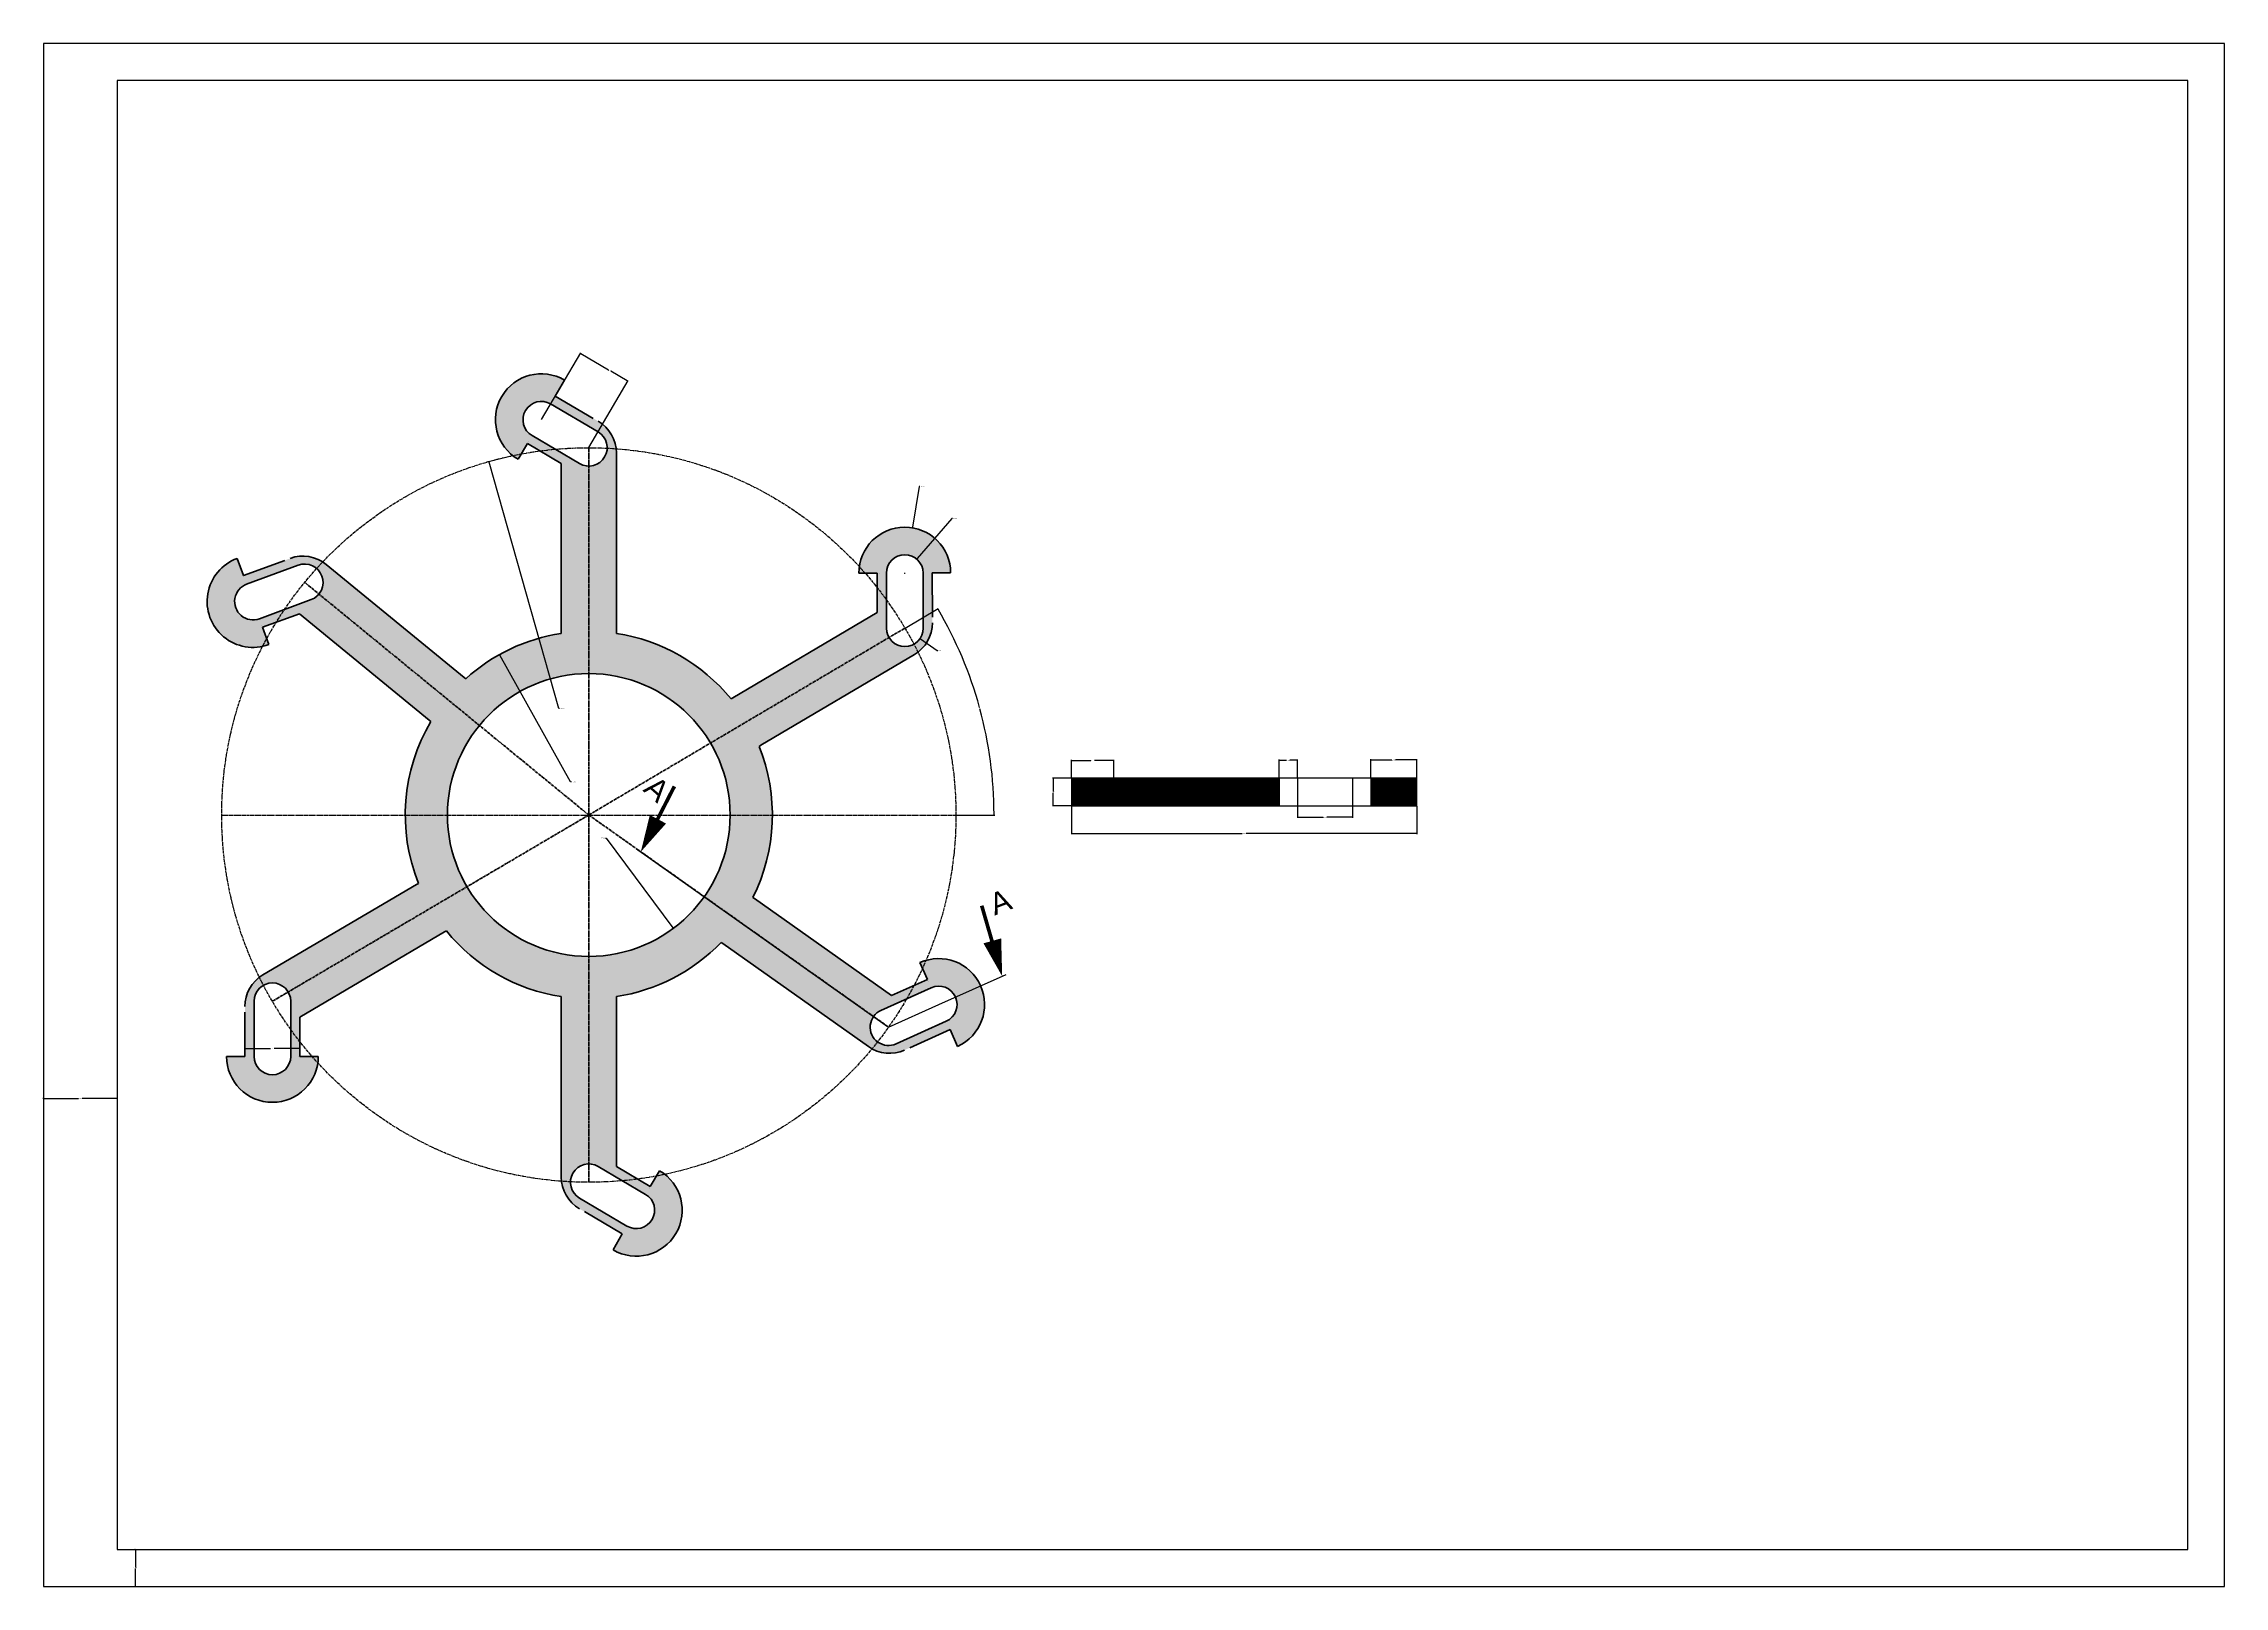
# Model space of a CAD drawing. Header units: inches. Extents: x 0 to 594, y 0 to 420.
import ezdxf

# ---------------------------------------------------------------- set-up
doc = ezdxf.new("R2010")
doc.units = ezdxf.units.IN
doc.header["$MEASUREMENT"] = 0
doc.linetypes.add('ACAD_ISO03W100', pattern=[30, 12, -18])
doc.linetypes.add('CENTER2', pattern=[1.125, 0.75, -0.125, 0.125, -0.125])
doc.styles.get("Standard").update_dxf_attribs({"font": 'arial.ttf'})
doc.dimstyles.get("Standard").update_dxf_attribs({"dimtxt": 0.18, "dimasz": 0.18, "dimexe": 0.18, "dimexo": 0.0625, "dimgap": 0.09, "dimtad": 0, "dimtih": 1, "dimtoh": 1, "dimdec": 4, "dimzin": 0, "dimdsep": 46, "dimtxsty": 'Standard', "dimcen": 0.09, "dimadec": 0, "dimazin": 0, "dimtfac": 1, "dimtdec": 4, "dimtofl": 0, "dimtmove": 0, "dimatfit": 3, "dimfxl": 1, "dimtolj": 1, "dimtzin": 0, "dimarcsym": 0})

# ---------------------------------------------------------------- blocks, each defined once
blk = doc.blocks.new('*D6')
at = {"color": 0, "lineweight": -2, "transparency": 16777216}
for p, q in [((234.65, 260.9), (243.68, 266.24)), ((248.56, 210), (259.06, 210))]:
    blk.add_line(p, q, dxfattribs=at)
for start, end in [(15.38756, 30.48579), (0.09344, 15.19171)]:
    blk.add_arc((148.5, 210), 110.38, start, end, dxfattribs=at)
at = {"color": 0, "transparency": 16777216}
for points in [[(243.59, 265.98), (243.64, 266.01), (243.53, 266.15)], [(258.91, 210.18), (258.85, 210.18), (258.88, 210)]]:
    blk.add_solid(points, dxfattribs=at)
at = {"layer": 'Defpoints', "color": 0, "transparency": 16777216}
for p in [(234.59, 260.87), (257.14, 229.53), (48.5, 210), (148.5, 210), (248.5, 210)]:
    blk.add_point(p, dxfattribs=at)
at = {"color": 0, "transparency": 16777216, "insert": (254.97, 239.11), "char_height": 0.18, "attachment_point": 5}
blk.add_mtext('\\A1;30', dxfattribs=at)
blk = doc.blocks.new('*D7')
at = {"color": 0, "lineweight": -2, "transparency": 16777216}
for p, q in [((234.5, 260.87), (234.68, 260.87)), ((234.59, 260.78), (234.59, 260.96)), ((243.4, 254.7), (238.83, 257.9)), ((243.58, 254.7), (243.4, 254.7))]:
    blk.add_line(p, q, dxfattribs=at)
at = {"color": 0, "transparency": 16777216}
blk.add_solid([(238.85, 257.92), (238.82, 257.88), (238.69, 258)], dxfattribs=at)
at = {"layer": 'Defpoints', "color": 0, "transparency": 16777216}
for p in [(234.59, 260.87), (238.69, 258)]:
    blk.add_point(p, dxfattribs=at)
at = {"color": 0, "transparency": 16777216, "insert": (244.13, 254.7), "char_height": 0.18, "attachment_point": 5}
blk.add_mtext('\\A1;R5.0000', dxfattribs=at)
blk = doc.blocks.new('*D8')
at = {"color": 0, "lineweight": -2, "transparency": 16777216}
for p, q in [((54.8, 146.26), (54.8, 146.58)), ((54.98, 146.4), (61.78, 146.4)), ((69.62, 146.4), (62.82, 146.4)), ((69.8, 146.16), (69.8, 146.58))]:
    blk.add_line(p, q, dxfattribs=at)
at = {"color": 0, "transparency": 16777216}
for points in [[(54.98, 146.43), (54.98, 146.37), (54.8, 146.4)], [(69.62, 146.43), (69.62, 146.37), (69.8, 146.4)]]:
    blk.add_solid(points, dxfattribs=at)
at = {"layer": 'Defpoints', "color": 0, "transparency": 16777216}
for p in [(54.8, 146.2), (69.8, 146.4), (69.8, 146.1)]:
    blk.add_point(p, dxfattribs=at)
at = {"color": 0, "transparency": 16777216, "insert": (62.3, 146.4), "char_height": 0.18, "attachment_point": 5}
blk.add_mtext('\\A1;15.0000', dxfattribs=at)
blk = doc.blocks.new('*D9')
at = {"color": 0, "lineweight": -2, "transparency": 16777216}
for p, q in [((153.02, 203.7), (153.2, 203.7)), ((153.2, 203.7), (171.41, 179.29))]:
    blk.add_line(p, q, dxfattribs=at)
at = {"color": 0, "transparency": 16777216}
blk.add_solid([(171.44, 179.3), (171.39, 179.27), (171.52, 179.14)], dxfattribs=at)
at = {"layer": 'Defpoints', "color": 0, "transparency": 16777216}
for p in [(125.48, 240.86), (171.52, 179.14)]:
    blk.add_point(p, dxfattribs=at)
at = {"color": 0, "transparency": 16777216, "insert": (152.39, 203.7), "char_height": 0.18, "attachment_point": 5}
blk.add_mtext('\\A1;∅77.0000', dxfattribs=at)
blk = doc.blocks.new('*D10')
at = {"color": 0, "lineweight": -2, "transparency": 16777216}
for p, q in [((143.5, 219), (124.31, 253.55)), ((143.68, 219), (143.5, 219))]:
    blk.add_line(p, q, dxfattribs=at)
at = {"color": 0, "transparency": 16777216}
blk.add_solid([(124.33, 253.57), (124.28, 253.54), (124.22, 253.71)], dxfattribs=at)
at = {"layer": 'Defpoints', "color": 0, "transparency": 16777216}
for p in [(124.22, 253.71), (172.78, 166.29)]:
    blk.add_point(p, dxfattribs=at)
at = {"color": 0, "transparency": 16777216, "insert": (144.38, 219), "char_height": 0.18, "attachment_point": 5}
blk.add_mtext('\\A1;∅100.0000', dxfattribs=at)
blk = doc.blocks.new('*D11')
at = {"color": 0, "lineweight": -2, "transparency": 16777216}
for p, q in [((140.3, 239), (121.34, 306.05)), ((140.48, 239), (140.3, 239))]:
    blk.add_line(p, q, dxfattribs=at)
at = {"color": 0, "transparency": 16777216}
blk.add_solid([(121.37, 306.06), (121.31, 306.05), (121.29, 306.23)], dxfattribs=at)
at = {"layer": 'Defpoints', "color": 0, "transparency": 16777216}
for p in [(121.29, 306.23), (175.71, 113.77)]:
    blk.add_point(p, dxfattribs=at)
at = {"color": 0, "transparency": 16777216, "insert": (141.18, 239), "char_height": 0.18, "attachment_point": 5}
blk.add_mtext('\\A1;∅200.0000', dxfattribs=at)
blk = doc.blocks.new('*D12')
at = {"color": 0, "lineweight": -2, "transparency": 16777216}
for p, q in [((135.6, 317.66), (146.3, 335.85)), ((146.37, 335.61), (153.89, 331.18)), ((148.53, 310.05), (159.23, 328.25)), ((158.99, 328.18), (154.51, 330.82))]:
    blk.add_line(p, q, dxfattribs=at)
at = {"color": 0, "transparency": 16777216}
for points in [[(146.38, 335.63), (146.35, 335.58), (146.21, 335.7)], [(159, 328.21), (158.97, 328.16), (159.14, 328.09)]]:
    blk.add_solid(points, dxfattribs=at)
at = {"layer": 'Defpoints', "color": 0, "transparency": 16777216}
for p in [(159.14, 328.09), (135.57, 317.61), (148.5, 310)]:
    blk.add_point(p, dxfattribs=at)
at = {"color": 0, "transparency": 16777216, "insert": (154.2, 331), "char_height": 0.18, "attachment_point": 5}
blk.add_mtext('\\A1;15.0000', dxfattribs=at)
blk = doc.blocks.new('*D13')
at = {"color": 0, "lineweight": -2, "transparency": 16777216}
for p, q in [((238.5, 299.4), (236.66, 288.38)), ((238.68, 299.4), (238.5, 299.4)), ((234.47, 275.87), (234.65, 275.87)), ((234.56, 275.78), (234.56, 275.96))]:
    blk.add_line(p, q, dxfattribs=at)
at = {"color": 0, "transparency": 16777216}
blk.add_solid([(236.63, 288.38), (236.69, 288.37), (236.63, 288.2)], dxfattribs=at)
at = {"layer": 'Defpoints', "color": 0, "transparency": 16777216}
for p in [(236.63, 288.2), (232.5, 263.54)]:
    blk.add_point(p, dxfattribs=at)
at = {"color": 0, "transparency": 16777216, "insert": (239.31, 299.4), "char_height": 0.18, "attachment_point": 5}
blk.add_mtext('\\A1;∅25.0000', dxfattribs=at)
blk = doc.blocks.new('*D14')
at = {"color": 0, "lineweight": -2, "transparency": 16777216}
for p, q in [((247.4, 290.7), (237.95, 279.79)), ((247.58, 290.7), (247.4, 290.7)), ((234.47, 275.87), (234.65, 275.87)), ((234.56, 275.78), (234.56, 275.96))]:
    blk.add_line(p, q, dxfattribs=at)
at = {"color": 0, "transparency": 16777216}
blk.add_solid([(237.93, 279.81), (237.98, 279.77), (237.84, 279.65)], dxfattribs=at)
at = {"layer": 'Defpoints', "color": 0, "transparency": 16777216}
for p in [(237.84, 279.65), (231.29, 272.09)]:
    blk.add_point(p, dxfattribs=at)
at = {"color": 0, "transparency": 16777216, "insert": (248.21, 290.7), "char_height": 0.18, "attachment_point": 5}
blk.add_mtext('\\A1;∅10.0000', dxfattribs=at)
blk = doc.blocks.new('*D15')
at = {"color": 0, "lineweight": -2, "transparency": 16777216}
for p, q in [((0, 132.76), (0, 132.98)), ((0.18, 132.8), (9.47, 132.8)), ((19.82, 132.8), (10.53, 132.8)), ((20, 132.76), (20, 132.98))]:
    blk.add_line(p, q, dxfattribs=at)
at = {"color": 0, "transparency": 16777216}
for points in [[(0.18, 132.83), (0.18, 132.77), (0, 132.8)], [(19.82, 132.83), (19.82, 132.77), (20, 132.8)]]:
    blk.add_solid(points, dxfattribs=at)
at = {"layer": 'Defpoints', "color": 0, "transparency": 16777216}
for p in [(0, 132.7), (20, 132.8), (20, 132.7)]:
    blk.add_point(p, dxfattribs=at)
at = {"color": 0, "transparency": 16777216, "insert": (10, 132.8), "char_height": 0.18, "attachment_point": 5}
blk.add_mtext('\\A1;20.0000', dxfattribs=at)
blk = doc.blocks.new('*D16')
at = {"color": 0, "lineweight": -2, "transparency": 16777216}
for p, q in [((24.94, 10), (24.82, 10)), ((25, 9.82), (25, 5.18)), ((24.94, 0), (24.82, 0)), ((25, 0.18), (25, 4.82))]:
    blk.add_line(p, q, dxfattribs=at)
at = {"color": 0, "transparency": 16777216}
for points in [[(24.97, 9.82), (25.03, 9.82), (25, 10)], [(24.97, 0.18), (25.03, 0.18), (25, 0)]]:
    blk.add_solid(points, dxfattribs=at)
at = {"layer": 'Defpoints', "color": 0, "transparency": 16777216}
for p in [(25, 10), (25, 0), (25, 0)]:
    blk.add_point(p, dxfattribs=at)
at = {"color": 0, "transparency": 16777216, "insert": (25, 5), "char_height": 0.18, "attachment_point": 5}
blk.add_mtext('\\A1;10.0000', dxfattribs=at)
blk = doc.blocks.new('*D17')
at = {"color": 0, "lineweight": -2, "transparency": 16777216}
for p, q in [((279.94, 220), (274.82, 220)), ((275, 219.82), (275, 216.43)), ((275, 212.68), (275, 216.07)), ((279.94, 212.5), (274.82, 212.5))]:
    blk.add_line(p, q, dxfattribs=at)
at = {"color": 0, "transparency": 16777216}
for points in [[(274.97, 219.82), (275.03, 219.82), (275, 220)], [(274.97, 212.68), (275.03, 212.68), (275, 212.5)]]:
    blk.add_solid(points, dxfattribs=at)
at = {"layer": 'Defpoints', "color": 0, "transparency": 16777216}
for p in [(280, 220), (275, 212.5), (280, 212.5)]:
    blk.add_point(p, dxfattribs=at)
at = {"color": 0, "transparency": 16777216, "insert": (275, 216.25), "char_height": 0.18, "attachment_point": 5}
blk.add_mtext('\\A1;7.5000', dxfattribs=at)
blk = doc.blocks.new('*D18')
at = {"color": 0, "lineweight": -2, "transparency": 16777216}
for p, q in [((280, 220.06), (280, 224.98)), ((280.18, 224.8), (285.23, 224.8)), ((291.32, 224.8), (286.27, 224.8)), ((291.5, 220.06), (291.5, 224.98))]:
    blk.add_line(p, q, dxfattribs=at)
at = {"color": 0, "transparency": 16777216}
for points in [[(280.18, 224.83), (280.18, 224.77), (280, 224.8)], [(291.32, 224.83), (291.32, 224.77), (291.5, 224.8)]]:
    blk.add_solid(points, dxfattribs=at)
at = {"layer": 'Defpoints', "color": 0, "transparency": 16777216}
for p in [(280, 220), (291.5, 224.8), (291.5, 220)]:
    blk.add_point(p, dxfattribs=at)
at = {"color": 0, "transparency": 16777216, "insert": (285.75, 224.8), "char_height": 0.18, "attachment_point": 5}
blk.add_mtext('\\A1;11.5000', dxfattribs=at)
blk = doc.blocks.new('*D19')
at = {"color": 0, "lineweight": -2, "transparency": 16777216}
for p, q in [((280, 212.44), (280, 204.82)), ((374, 212.44), (374, 204.82)), ((280.18, 205), (326.47, 205)), ((373.82, 205), (327.53, 205))]:
    blk.add_line(p, q, dxfattribs=at)
at = {"color": 0, "transparency": 16777216}
for points in [[(280.18, 205.03), (280.18, 204.97), (280, 205)], [(373.82, 205.03), (373.82, 204.97), (374, 205)]]:
    blk.add_solid(points, dxfattribs=at)
at = {"layer": 'Defpoints', "color": 0, "transparency": 16777216}
for p in [(280, 212.5), (374, 212.5), (374, 205)]:
    blk.add_point(p, dxfattribs=at)
at = {"color": 0, "transparency": 16777216, "insert": (327, 205), "char_height": 0.18, "attachment_point": 5}
blk.add_mtext('\\A1;94.0000', dxfattribs=at)
blk = doc.blocks.new('*D21')
at = {"color": 0, "lineweight": -2, "transparency": 16777216}
for p, q in [((341.5, 209.94), (341.5, 209.22)), ((341.68, 209.4), (348.48, 209.4)), ((356.32, 209.4), (349.52, 209.4)), ((356.5, 209.94), (356.5, 209.22))]:
    blk.add_line(p, q, dxfattribs=at)
at = {"color": 0, "transparency": 16777216}
for points in [[(341.68, 209.43), (341.68, 209.37), (341.5, 209.4)], [(356.32, 209.43), (356.32, 209.37), (356.5, 209.4)]]:
    blk.add_solid(points, dxfattribs=at)
at = {"layer": 'Defpoints', "color": 0, "transparency": 16777216}
for p in [(341.5, 210), (341.5, 209.4), (356.5, 210)]:
    blk.add_point(p, dxfattribs=at)
at = {"color": 0, "transparency": 16777216, "insert": (349, 209.4), "char_height": 0.18, "attachment_point": 5}
blk.add_mtext('\\A1;15.0000', dxfattribs=at)
blk = doc.blocks.new('*D22')
at = {"color": 0, "lineweight": -2, "transparency": 16777216}
for p, q in [((361.5, 220.06), (361.5, 225.18)), ((361.68, 225), (367.23, 225)), ((373.82, 225), (368.27, 225)), ((374, 220.06), (374, 225.18))]:
    blk.add_line(p, q, dxfattribs=at)
at = {"color": 0, "transparency": 16777216}
for points in [[(361.68, 225.03), (361.68, 224.97), (361.5, 225)], [(373.82, 225.03), (373.82, 224.97), (374, 225)]]:
    blk.add_solid(points, dxfattribs=at)
at = {"layer": 'Defpoints', "color": 0, "transparency": 16777216}
for p in [(361.5, 225), (361.5, 220), (374, 220)]:
    blk.add_point(p, dxfattribs=at)
at = {"color": 0, "transparency": 16777216, "insert": (367.75, 225), "char_height": 0.18, "attachment_point": 5}
blk.add_mtext('\\A1;12.5000', dxfattribs=at)
blk = doc.blocks.new('*D23')
at = {"color": 0, "lineweight": -2, "transparency": 16777216}
for p, q in [((336.5, 220.06), (336.5, 225.08)), ((336.68, 224.9), (338.54, 224.9)), ((341.32, 224.9), (339.46, 224.9)), ((341.5, 220.06), (341.5, 225.08))]:
    blk.add_line(p, q, dxfattribs=at)
at = {"color": 0, "transparency": 16777216}
for points in [[(336.68, 224.93), (336.68, 224.87), (336.5, 224.9)], [(341.32, 224.93), (341.32, 224.87), (341.5, 224.9)]]:
    blk.add_solid(points, dxfattribs=at)
at = {"layer": 'Defpoints', "color": 0, "transparency": 16777216}
for p in [(336.5, 220), (341.5, 224.9), (341.5, 220)]:
    blk.add_point(p, dxfattribs=at)
at = {"color": 0, "transparency": 16777216, "insert": (339, 224.9), "char_height": 0.18, "attachment_point": 5}
blk.add_mtext('\\A1;5.0000', dxfattribs=at)

msp = doc.modelspace()

# ---------------------------------------------------------------- hatches: boundary and pattern name
at = {"transparency": 33554572}
h = msp.add_hatch(color=256, dxfattribs=at)
h.dxf.hatch_style = 1
h.set_gradient(color1=(0, 255, 255), color2=(128, 128, 128), rotation=1, tint=1, name='INVSPHERICAL')
h.paths.add_polyline_path([(141, 259.4343, 0.147027197), (114.98943, 247.10852), (114.55161, 247.46674), (76.96055, 278.22338, 0.265773208), (67.16782, 279.86607), (54.51777, 275.20053), (54.43807, 275.1648), (54.43601, 275.17038), (52.70586, 279.86149, 1), (61.35664, 256.40592), (59.62254, 261.1077), (59.81589, 261.16689), (69.67523, 264.80316), (105.05298, 235.85743), (105.49081, 235.4992, 0.233213476), (102.09104, 191.39332), (101.60349, 191.10642), (59.74295, 166.47407, 0.265773208), (54.81445, 157.85398), (54.81648, 144.37099), (54.82244, 144.28385), (54.8165, 144.28385), (49.8165, 144.28309, 1), (74.8165, 144.28686), (69.80512, 144.28611), (69.81647, 144.48799), (69.81488, 154.99651), (109.21074, 178.17856), (109.6983, 178.46545, 0.186566697), (141, 160.5657), (141, 160), (141, 111.42987, 0.265773208), (145.9298, 102.81052), (157.55125, 95.97437), (157.62937, 95.93531), (157.62636, 95.93019), (155.09126, 91.62052, 1), (167.76676, 113.16888), (165.2259, 108.8494), (165.05766, 108.96156), (156, 114.2896), (156, 160), (156, 160.5657, 0.164970308), (184.52625, 175.32855), (184.98808, 175.00186), (224.64012, 146.95237, 0.265773208), (234.52383, 145.99929), (246.81622, 151.53899), (246.89322, 151.58021), (246.89566, 151.57479), (248.94999, 147.01631, 1), (238.67835, 169.80871), (240.73735, 165.23986), (240.54863, 165.16728), (230.96805, 160.84969), (193.65065, 187.24767), (193.18882, 187.57436, 0.215297129), (194.87477, 228.69173), (195.3618, 228.97952), (237.17711, 253.68857, 0.265773208), (242.0898, 262.31767), (242.06305, 275.80064), (242.05693, 275.88777), (242.06288, 275.88778), (247.06287, 275.8977, 1), (222.06292, 275.8481), (227.07428, 275.85804), (227.06331, 275.65614), (227.08416, 265.14764), (187.73086, 241.89341), (187.24383, 241.60563, 0.186092491), (156, 259.4343), (156, 260), (156, 308.57013, 0.265773208), (151.0702, 317.18948), (139.44875, 324.02563), (139.37063, 324.06469), (139.37364, 324.06981), (141.90874, 328.37948, 1), (129.23324, 306.83112), (131.7741, 311.1506), (131.94234, 311.03844), (141, 305.7104), (141, 260)])
h.paths.add_polyline_path([(187, 210, -1), (110, 210, -1)], flags=16)
h.paths.add_polyline_path([(145.9649, 305.69033), (133.03589, 313.29563, -1), (138.10609, 321.91497), (151.0351, 314.30967, -1)], flags=16)
h.paths.add_polyline_path([(72.83475, 268.63306), (58.7614, 263.44259, -1), (55.30109, 272.82482), (69.37443, 278.01529, -1)], flags=16)
h.paths.add_polyline_path([(229.59266, 260.86301), (229.5629, 275.86298, -1), (239.56288, 275.88282), (239.59264, 260.88285, -1)], flags=16)
h.paths.add_polyline_path([(67.31423, 159.28573), (67.3165, 144.28573, -1), (57.3165, 144.28422), (57.31423, 159.28422, -1)], flags=16)
h.paths.add_polyline_path([(228.0844, 156.808), (241.75984, 162.97099, -1), (245.8685, 153.85403), (232.19306, 147.69104, -1)], flags=16)
h.paths.add_polyline_path([(151.0351, 114.30967), (163.96411, 106.70437, -1), (158.89391, 98.08503), (145.9649, 105.69033, -1)], flags=16)
at = {"linetype": 'ACAD_ISO03W100', "true_color": 0x82f55b, "transparency": 33554572}
h = msp.add_hatch(color=91, dxfattribs=at)
h.dxf.hatch_style = 1
h.set_gradient(color1=(0, 255, 255), color2=(128, 128, 128), rotation=8, tint=1, name='INVSPHERICAL')
h.paths.add_polyline_path([(141, 259.4343, 0.147027197), (114.98943, 247.10852), (114.55161, 247.46674), (76.96055, 278.22338, 0.265773208), (67.16782, 279.86607), (54.51777, 275.20053), (54.43807, 275.1648), (54.43601, 275.17038), (52.70586, 279.86149, 1), (61.35664, 256.40592), (59.62254, 261.1077), (59.81589, 261.16689), (69.67523, 264.80316), (105.05298, 235.85743), (105.49081, 235.4992, 0.233213476), (102.09104, 191.39332), (101.60349, 191.10642), (59.74295, 166.47407, 0.265773208), (54.81445, 157.85398), (54.81648, 144.37099), (54.82244, 144.28385), (54.8165, 144.28385), (49.8165, 144.28309, 1), (74.8165, 144.28686), (69.80512, 144.28611), (69.81647, 144.48799), (69.81488, 154.99651), (109.21074, 178.17856), (109.6983, 178.46545, 0.186566697), (141, 160.5657), (141, 160), (141, 111.42987, 0.265773208), (145.9298, 102.81052), (157.55125, 95.97437), (157.62937, 95.93531), (157.62636, 95.93019), (155.09126, 91.62052, 1), (167.76676, 113.16888), (165.2259, 108.8494), (165.05766, 108.96156), (156, 114.2896), (156, 160), (156, 160.5657, 0.164970308), (184.52625, 175.32855), (184.98808, 175.00186), (224.64012, 146.95237, 0.265773208), (234.52383, 145.99929), (246.81622, 151.53899), (246.89322, 151.58021), (246.89566, 151.57479), (248.94999, 147.01631, 1), (238.67835, 169.80871), (240.73735, 165.23986), (240.54863, 165.16728), (230.96805, 160.84969), (193.65065, 187.24767), (193.18882, 187.57436, 0.215297129), (194.87477, 228.69173), (195.3618, 228.97952), (237.17711, 253.68857, 0.265773208), (242.0898, 262.31767), (242.06305, 275.80064), (242.05693, 275.88777), (242.06288, 275.88778), (247.06287, 275.8977, 1), (222.06292, 275.8481), (227.07428, 275.85804), (227.06331, 275.65614), (227.08416, 265.14764), (187.73086, 241.89341), (187.24383, 241.60563, 0.186092491), (156, 259.4343), (156, 260), (156, 308.57013, 0.265773208), (151.0702, 317.18948), (139.44875, 324.02563), (139.37063, 324.06469), (139.37364, 324.06981), (141.90874, 328.37948, 1), (129.23324, 306.83112), (131.7741, 311.1506), (131.94234, 311.03844), (141, 305.7104), (141, 260)])
h.paths.add_polyline_path([(187, 210, -1), (110, 210, -1)], flags=16)
h.paths.add_polyline_path([(145.9649, 305.69033), (133.03589, 313.29563, -1), (138.10609, 321.91497), (151.0351, 314.30967, -1)], flags=16)
h.paths.add_polyline_path([(72.83475, 268.63306), (58.7614, 263.44259, -1), (55.30109, 272.82482), (69.37443, 278.01529, -1)], flags=16)
h.paths.add_polyline_path([(229.59266, 260.86301), (229.5629, 275.86298, -1), (239.56288, 275.88282), (239.59264, 260.88285, -1)], flags=16)
h.paths.add_polyline_path([(67.31423, 159.28573), (67.3165, 144.28573, -1), (57.3165, 144.28422), (57.31423, 159.28422, -1)], flags=16)
h.paths.add_polyline_path([(228.0844, 156.808), (241.75984, 162.97099, -1), (245.8685, 153.85403), (232.19306, 147.69104, -1)], flags=16)
h.paths.add_polyline_path([(151.0351, 114.30967), (163.96411, 106.70437, -1), (158.89391, 98.08503), (145.9649, 105.69033, -1)], flags=16)
at = {"transparency": 33554572}
h = msp.add_hatch(dxfattribs=at)
h.set_pattern_fill('ANSI31', color=256)
h.paths.add_polyline_path([(291.5, 220), (280, 220), (280, 212.5), (291.5, 212.5)])
h.paths.add_polyline_path([(336.5, 220), (291.5, 220), (291.5, 212.5), (336.5, 212.5)])
h.paths.add_polyline_path([(374, 220), (361.5, 220), (361.5, 212.5), (374, 212.5)])

# ---------------------------------------------------------------- linework, layer by layer
for p, q in [((20, 410), (20, 10)), ((280, 220), (280, 212.5)), ((374, 220), (280, 220)), ((280, 220), (336.5, 220)), ((280, 220), (291.5, 220)), ((291.5, 220), (291.5, 212.5)), ((336.5, 220), (336.5, 212.5)), ((341.5, 220), (341.5, 210)), ((356.5, 220), (356.5, 210)), ((374, 220), (361.5, 220)), ((361.5, 220), (361.5, 212.5)), ((374, 212.5), (374, 220)), ((280, 212.5), (374, 212.5))]:
    msp.add_line(p, q)
at = {"color": 244, "lineweight": 100, "true_color": 0x991b1e}
for p, q in [((139.37063, 324.06469), (141.90874, 328.37948)), ((138.10609, 321.91497), (151.0351, 314.30967)), ((131.7741, 311.1506), (129.23324, 306.83112)), ((133.03589, 313.29563), (145.9649, 305.69033)), ((54.43807, 275.1648), (52.70586, 279.86149)), ((55.30109, 272.82482), (69.37443, 278.01529)), ((227.07428, 275.85804), (222.06292, 275.8481)), ((229.5629, 275.86298), (229.59266, 260.86301)), ((239.56288, 275.88282), (239.59264, 260.88285)), ((242.05693, 275.88777), (247.06287, 275.8977)), ((58.7614, 263.44259), (72.83475, 268.63306)), ((59.62254, 261.1077), (61.35664, 256.40592)), ((141, 260), (141, 259.4343)), ((187.73086, 241.89341), (187.24383, 241.60563)), ((105.05298, 235.85743), (105.49081, 235.4992)), ((193.65065, 187.24767), (193.18882, 187.57436)), ((109.21074, 178.17856), (109.6983, 178.46545)), ((240.73735, 165.23986), (238.67835, 169.80871)), ((156, 160), (156, 160.5657)), ((241.75984, 162.97099), (228.0844, 156.808)), ((57.3165, 144.28422), (57.31423, 159.28422)), ((67.3165, 144.28573), (67.31423, 159.28573)), ((245.8685, 153.85403), (232.19306, 147.69104)), ((246.89322, 151.58021), (248.94999, 147.01631)), ((54.82244, 144.28385), (49.8165, 144.28309)), ((69.80512, 144.28611), (74.8165, 144.28686)), ((163.96411, 106.70437), (151.0351, 114.30967)), ((165.2259, 108.8494), (167.76676, 113.16888)), ((158.89391, 98.08503), (145.9649, 105.69033)), ((157.62937, 95.93531), (155.09126, 91.62052))]:
    msp.add_line(p, q, dxfattribs=at)
at = {"color": 244, "linetype": 'ACAD_ISO03W100', "lineweight": 100, "true_color": 0x991b1e}
for p, q in [((139.37063, 324.06469), (139.37364, 324.06981)), ((139.37364, 324.06981), (151.0702, 317.18948)), ((131.7741, 311.1506), (131.76834, 311.1408)), ((131.76834, 311.1408), (141, 305.7104)), ((132.02185, 311.57176), (132.02185, 311.57176)), ((54.43601, 275.17038), (67.16782, 279.86607)), ((54.43807, 275.1648), (54.43601, 275.17038)), ((227.07428, 275.85804), (227.06291, 275.85802)), ((227.06291, 275.85802), (227.08416, 265.14764)), ((227.5629, 275.85901), (227.5629, 275.85901)), ((242.05693, 275.88777), (242.06288, 275.88778)), ((242.06288, 275.88778), (242.0898, 262.31767)), ((59.45346, 261.56614), (59.45346, 261.56614)), ((59.62648, 261.09703), (69.67523, 264.80316)), ((59.62254, 261.1077), (59.62648, 261.09703)), ((240.73268, 165.25023), (230.96805, 160.84969)), ((240.73735, 165.23986), (240.73268, 165.25023)), ((240.93811, 164.79438), (240.93811, 164.79438)), ((54.8165, 144.28385), (54.81445, 157.85398)), ((69.8165, 144.28611), (69.81488, 154.99651)), ((246.89566, 151.57479), (234.52383, 145.99929)), ((246.89322, 151.58021), (246.89566, 151.57479)), ((54.82244, 144.28385), (54.8165, 144.28385)), ((69.3165, 144.28603), (69.3165, 144.28603)), ((69.80512, 144.28611), (69.8165, 144.28611)), ((165.23166, 108.8592), (156, 114.2896)), ((164.97815, 108.42824), (164.97815, 108.42824)), ((165.2259, 108.8494), (165.23166, 108.8592)), ((157.62636, 95.93019), (145.9298, 102.81052)), ((157.62937, 95.93531), (157.62636, 95.93019))]:
    msp.add_line(p, q, dxfattribs=at)
at = {"color": 244, "linetype": 'ByBlock', "lineweight": 100, "true_color": 0x991b1e}
for p, q in [((139.5, 324), (139.37063, 324.06469)), ((132, 311), (131.7741, 311.1506)), ((141, 260), (141, 305.7104)), ((156, 260), (156, 308.57013)), ((54.57006, 275.22397), (54.43807, 275.1648)), ((114.55161, 247.46674), (76.96055, 278.22338)), ((227.05955, 275.58695), (227.07428, 275.85804)), ((242.06706, 275.74348), (242.05693, 275.88777)), ((105.05298, 235.85743), (69.67523, 264.80316)), ((187.73086, 241.89341), (227.08416, 265.14764)), ((59.88215, 261.18717), (59.62254, 261.1077)), ((156, 260), (156, 259.4343)), ((195.3618, 228.97952), (237.17711, 253.68857)), ((114.55161, 247.46674), (114.98943, 247.10852)), ((195.3618, 228.97952), (194.87477, 228.69173)), ((101.60349, 191.10642), (59.74295, 166.47407)), ((101.60349, 191.10642), (102.09104, 191.39332)), ((193.65065, 187.24767), (230.96805, 160.84969)), ((109.21074, 178.17856), (69.81488, 154.99651)), ((184.98808, 175.00186), (184.52625, 175.32855)), ((184.98808, 175.00186), (224.64012, 146.95237)), ((141, 160), (141, 160.5657)), ((240.48395, 165.14241), (240.73735, 165.23986)), ((141, 160), (141, 111.42987)), ((156, 160), (156, 114.2896)), ((246.7657, 151.51194), (246.89322, 151.58021)), ((54.81258, 144.42816), (54.82244, 144.28385)), ((69.82035, 144.55718), (69.80512, 144.28611)), ((165, 109), (165.2259, 108.8494)), ((157.5, 96), (157.62937, 95.93531))]:
    msp.add_line(p, q, dxfattribs=at)
at = {"color": 80, "linetype": 'CENTER2', "lineweight": 100}
for q in [(148.5, 310), (71.10459, 273.32417), (234.59265, 260.87293), (62.31423, 159.28498), (148.5, 110), (230.13873, 152.24952)]:
    msp.add_line((148.5, 210), q, dxfattribs=at)
at = {"color": 80, "linetype": 'CENTER2'}
for p, q in [((48.5, 210), (248.5, 210)), ((148.5, 210), (148.5, 210))]:
    msp.add_line(p, q, dxfattribs=at)
at = {"color": 6}
for p, q in [((161.5, 200.8), (230.13873, 152.24952)), ((243.81417, 158.41251), (262.2, 166.6)), ((230.13873, 152.24952), (243.81417, 158.41251))]:
    msp.add_line(p, q, dxfattribs=at)
msp.add_lwpolyline([(0, 0), (594, 0), (594, 420), (0, 420)], close=True)
msp.add_lwpolyline([(20, 10), (584, 10), (584, 410), (20, 410)])
at = {"color": 6, "const_width": 1}
for points in [[(167.23966, 208.88839), (171.80244, 217.78676)], [(258.31338, 175.70389), (255.52676, 185.30778)]]:
    msp.add_lwpolyline(points, dxfattribs=at)
at = {"color": 6}
for points in [[(162.67687, 199.99002, 0, 5, 0), (167.32864, 208.84276, 5, 5, 0)], [(261.1, 166.1, 0, 5, 0), (258.40942, 175.73176, 5, 5, 0)]]:
    msp.add_lwpolyline(points, format="xyseb", dxfattribs=at)
at = {"color": 80, "linetype": 'CENTER2'}
msp.add_circle((148.5, 210), 100, dxfattribs=at)
at = {"color": 244, "lineweight": 100, "true_color": 0x991b1e}
msp.add_circle((148.5, 210), 38.5, dxfattribs=at)
msp.add_circle((148.5, 210), 38.5, dxfattribs=at)
msp.add_circle((148.5, 210), 38.5, dxfattribs=at)
msp.add_circle((148.5, 210), 38.5, dxfattribs=at)
msp.add_circle((148.5, 210), 38.5, dxfattribs=at)
msp.add_circle((148.5, 210), 38.5, dxfattribs=at)
for centre, radius, start, end in [((135.57099, 317.6053), 12.5, 59.53445508, 239.53445508), ((135.57099, 317.6053), 5, 59.53445508, 239.53445508), ((148.5, 310), 5, 239.53445508, 59.53445508), ((234.56289, 275.8729), 12.5, 0.11368195, 180.11368195), ((57.03125, 268.1337), 12.5, 110.2447579, 290.2447579), ((234.56289, 275.8729), 5, 0.11368195, 180.11368195), ((71.10459, 273.32417), 5, 290.2447579, 110.2447579), ((57.03125, 268.1337), 5, 110.2447579, 290.2447579), ((148.5, 210), 50, 98.62692656, 132.08337626), ((148.5, 210), 50, 98.62692656, 132.08337626), ((148.5, 210), 50, 98.62692656, 132.08337626), ((148.5, 210), 50, 98.62692656, 132.08337626), ((148.5, 210), 50, 98.62692656, 132.08337626), ((148.5, 210), 50, 98.62692656, 132.08337626), ((148.5, 210), 50, 39.20615343, 81.37307344), ((148.5, 210), 50, 39.20615343, 81.37307344), ((148.5, 210), 50, 39.20615343, 81.37307344), ((148.5, 210), 50, 39.20615343, 81.37307344), ((148.5, 210), 50, 39.20615343, 81.37307344), ((148.5, 210), 50, 39.20615343, 81.37307344), ((234.59265, 260.87293), 5, 180.11368195, 0.11368195), ((148.5, 210), 50, 149.33722938, 201.84726692), ((148.5, 210), 50, 149.33722938, 201.84726692), ((148.5, 210), 50, 149.33722938, 201.84726692), ((148.5, 210), 50, 149.33722938, 201.84726692), ((148.5, 210), 50, 149.33722938, 201.84726692), ((148.5, 210), 50, 149.33722938, 201.84726692), ((148.5, 210), 50, 333.35169539, 21.95230031), ((148.5, 210), 50, 333.35169539, 21.95230031), ((148.5, 210), 50, 333.35169539, 21.95230031), ((148.5, 210), 50, 333.35169539, 21.95230031), ((148.5, 210), 50, 333.35169539, 21.95230031), ((148.5, 210), 50, 333.35169539, 21.95230031), ((148.5, 210), 50, 219.10112004, 261.37307344), ((148.5, 210), 50, 219.10112004, 261.37307344), ((148.5, 210), 50, 219.10112004, 261.37307344), ((148.5, 210), 50, 219.10112004, 261.37307344), ((148.5, 210), 50, 219.10112004, 261.37307344), ((148.5, 210), 50, 219.10112004, 261.37307344), ((148.5, 210), 50, 278.62692656, 316.09784227), ((148.5, 210), 50, 278.62692656, 316.09784227), ((148.5, 210), 50, 278.62692656, 316.09784227), ((148.5, 210), 50, 278.62692656, 316.09784227), ((148.5, 210), 50, 278.62692656, 316.09784227), ((148.5, 210), 50, 278.62692656, 316.09784227), ((243.81417, 158.41251), 12.5, 294.25922391, 114.25922391), ((62.31423, 159.28498), 5, 0.00864856, 180.00864856), ((243.81417, 158.41251), 5, 294.25922391, 114.25922391), ((230.13873, 152.24952), 5, 114.25922391, 294.25922391), ((62.3165, 144.28498), 12.5, 180.00864856, 0.00864856), ((62.3165, 144.28498), 5, 180.00864856, 0.00864856), ((148.5, 110), 5, 59.53445508, 239.53445508), ((161.42901, 102.3947), 12.5, 239.53445508, 59.53445508), ((161.42901, 102.3947), 5, 239.53445508, 59.53445508)]:
    msp.add_arc(centre, radius, start, end, dxfattribs=at)
at = {"color": 244, "linetype": 'ByBlock', "lineweight": 100, "true_color": 0x991b1e}
for centre, start, end in [((146, 308.57013), 0, 59.53445508), ((70.62814, 270.48384), 50.71030282, 110.2447579), ((232.08982, 262.29783), 300.57922687, 0.11368195), ((64.81445, 157.85549), 120.47419348, 180.00864856), ((230.41517, 155.11625), 234.72476883, 294.25922391), ((151, 111.42987), 180, 239.53445508)]:
    msp.add_arc(centre, 10, start, end, dxfattribs=at)

# ---------------------------------------------------------------- texts
at = {"color": 6}
for rotation, p in [(318.81407483, (163.0549, 216.67371)), (21.08375458, (259.07195, 182.61339))]:
    msp.add_text('A', height=5.90085, rotation=rotation, dxfattribs=at).set_placement(p)

# ---------------------------------------------------------------- dimensions: what is measured, and where the dimension line sits
dim = msp.add_linear_dim(base=(159.14267, 328.09254), p1=(135.57099, 317.6053), p2=(148.5, 310), angle=329.53445508, dimstyle='Standard', dxfattribs=at)
dim.commit()
dim.dimension.update_dxf_attribs({"geometry": '*D12', "text_midpoint": (154.2, 331), "dimtype": 161})
for p1, p2, picture, middle in [((175.70906, 113.77284), (121.29094, 306.22716), '*D11', (141.18109, 239)), ((232.49978, 263.54433), (236.626, 288.20147), '*D13', (239.31117, 299.4)), ((231.29014, 272.09281), (237.83564, 279.65299), '*D14', (248.21117, 290.7)), ((172.78215, 166.29214), (124.21785, 253.70786), '*D10', (144.38109, 219)), ((125.47845, 240.85868), (171.52155, 179.14132), '*D9', (152.38883, 203.7))]:
    dim = msp.add_diameter_dim_2p(p1=p1, p2=p2, dimstyle='Standard', dxfattribs=at)
    dim.commit()
    dim.dimension.update_dxf_attribs({"geometry": picture, "text_midpoint": middle, "dimtype": 163})
dim = msp.add_angular_dim_2l(base=(257.13567, 229.53309), line1=((48.5, 210), (248.5, 210)), line2=((148.5, 210), (234.59265, 260.87293)), text='30', dimstyle='Standard', dxfattribs=at)
dim.commit()
dim.dimension.update_dxf_attribs({"geometry": '*D6', "text_midpoint": (254.97097, 239.10642)})
dim = msp.add_radius_dim(center=(234.59265, 260.87293), mpoint=(238.68711, 258.00319), dimstyle='Standard', dxfattribs=at)
dim.commit()
dim.dimension.update_dxf_attribs({"geometry": '*D7', "text_midpoint": (244.12945, 254.7), "dimtype": 164})
for base, p1, p2, picture, middle in [((275, 212.5), (280, 220), (280, 212.5), '*D17', (275, 216.25)), ((25, 0), (25, 10), (25, 0), '*D16', (25, 5))]:
    dim = msp.add_linear_dim(base=base, p1=p1, p2=p2, angle=90, dimstyle='Standard', dxfattribs=at)
    dim.commit()
    dim.dimension.update_dxf_attribs({"geometry": picture, "text_midpoint": middle})
for base, p1, p2, picture, middle in [((291.5, 224.8), (280, 220), (291.5, 220), '*D18', (285.75, 224.8)), ((361.5, 225), (374, 220), (361.5, 220), '*D22', (367.75, 225)), ((374, 205), (280, 212.5), (374, 212.5), '*D19', (327, 205)), ((341.5, 209.4), (356.5, 210), (341.5, 210), '*D21', (349, 209.4)), ((69.8, 146.4), (54.8, 146.2), (69.8, 146.1), '*D8', (62.3, 146.4)), ((20, 132.8), (0, 132.7), (20, 132.7), '*D15', (10, 132.8))]:
    dim = msp.add_linear_dim(base=base, p1=p1, p2=p2, dimstyle='Standard', dxfattribs=at)
    dim.commit()
    dim.dimension.update_dxf_attribs({"geometry": picture, "text_midpoint": middle})
dim = msp.add_linear_dim(base=(341.5, 224.9), p1=(336.5, 220), p2=(341.5, 220), dimstyle='Standard', dxfattribs=at)
dim.commit()
dim.dimension.update_dxf_attribs({"geometry": '*D23', "text_midpoint": (339, 224.9), "dimtype": 160})

doc.saveas('drawing.dxf')
